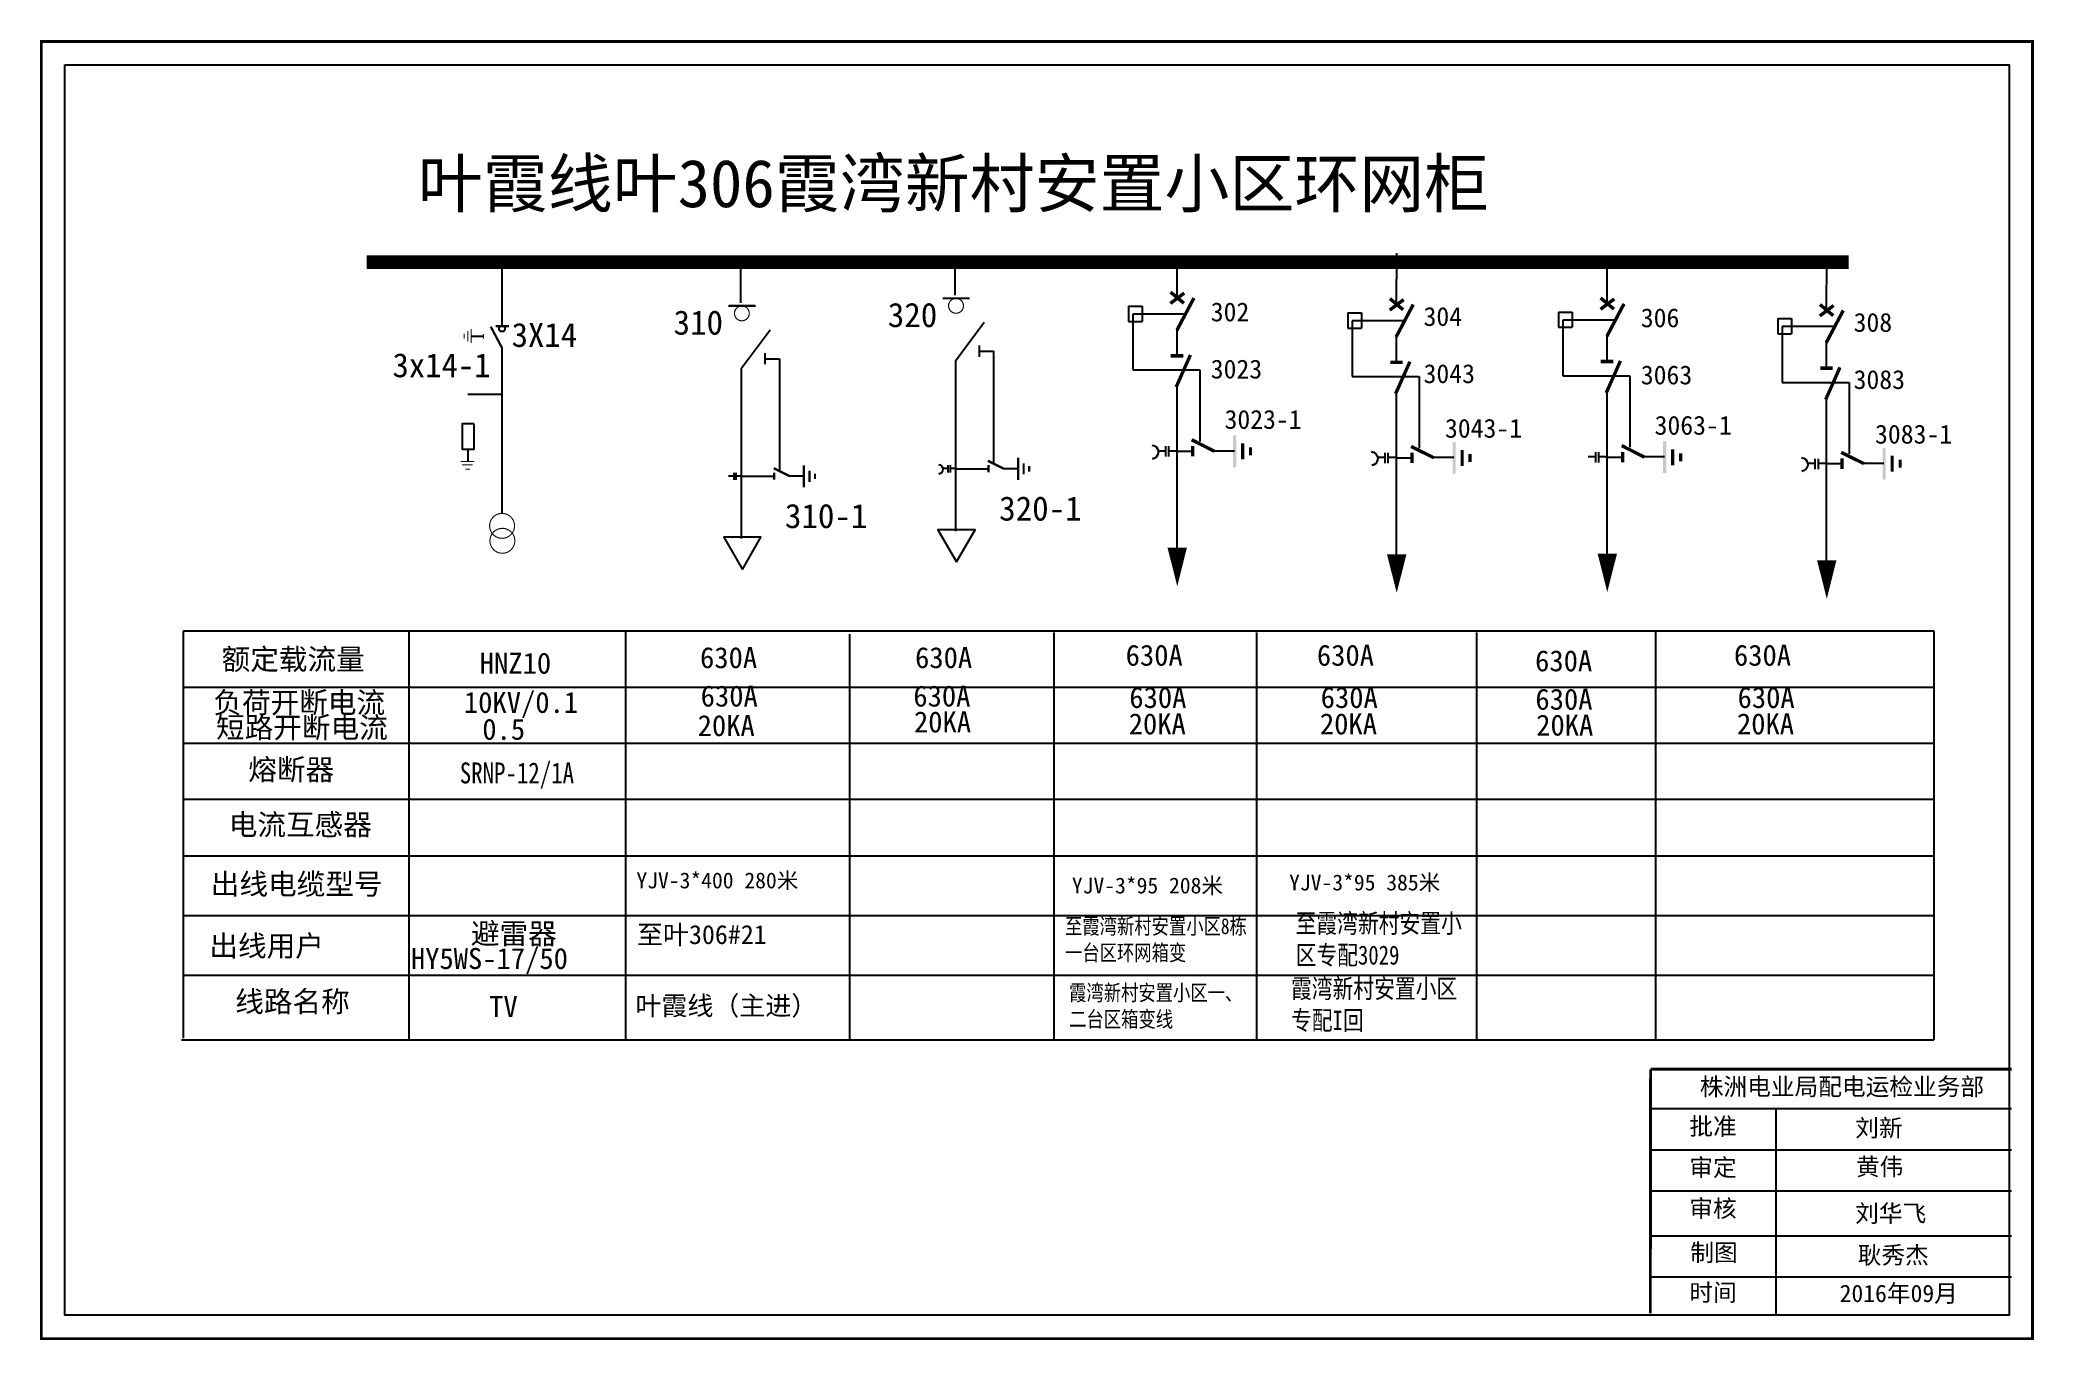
# Model space of a CAD drawing. Extents: x 1011 to 1431, y -337 to -40.
# Drawn here: x 1036.3 to 1161.9, y -144.4 to -62.5 of the extents above; entities that cross this region are included whole.
import ezdxf

# ---------------------------------------------------------------- set-up
doc = ezdxf.new("R2010")
doc.units = 0
doc.header["$LTSCALE"] = 5
doc.layers.get('0').update_dxf_attribs({"linetype": 'CONTINUOUS'})
doc.layers.add('1', color=7, linetype='CONTINUOUS')
doc.layers.add('2', color=7, linetype='CONTINUOUS')
doc.styles.add('HZ', font='', dxfattribs={"width": 0.75, "oblique": 9.998114})
doc.styles.get("Standard").update_dxf_attribs({"font": '', "width": 0.8})
doc.styles.add('字体', font='', dxfattribs={"height": 2.5})
doc.styles.add('宋体', font='simsun.ttc')
doc.styles.get('HZ').set_extended_font_data('楷体_GB2312')
doc.styles.get('Standard').set_extended_font_data('楷体_GB2312')
doc.styles.get('字体').set_extended_font_data('楷体_GB2312')

msp = doc.modelspace()

# ---------------------------------------------------------------- texts
at = {"color": 0}
for s, height, p in [('320', 1.528, (1089.68, -80.59)), ('3X14', 1.514, (1065.98, -81.84)), ('310', 1.528, (1076.18, -81.07)), ('3x14-1', 1.514, (1058.47, -83.75)), ('320-1', 1.528, (1096.7, -92.78)), ('310-1', 1.528, (1083.2, -93.25))]:
    msp.add_text(s, height=height, dxfattribs=at).set_placement(p)
for s, height, style, p in [('302', 1.191, '宋体', (1110.03, -80.23)), ('304', 1.191, '宋体', (1123.44, -80.52)), ('306', 1.191, '宋体', (1137.13, -80.6)), ('308', 1.191, '宋体', (1150.54, -80.89)), ('3023', 1.191, '宋体', (1110.03, -83.83)), ('3043', 1.191, '宋体', (1123.44, -84.12)), ('3063', 1.191, '宋体', (1137.13, -84.2)), ('3083', 1.191, '宋体', (1150.54, -84.49)), ('3023-1', 1.191, '宋体', (1110.9, -87)), ('3043-1', 1.191, '宋体', (1124.79, -87.56)), ('3063-1', 1.191, '宋体', (1138, -87.37)), ('3083-1', 1.191, '宋体', (1151.89, -87.93)), ('额定载流量', 1.323, 'HZ', (1047.7, -102.17)), ('HNZ10', 1.323, 'HZ', (1063.97, -102.42)), ('630A', 1.323, 'HZ', (1077.85, -102.07)), ('630A', 1.323, 'HZ', (1091.4, -102.07)), ('630A', 1.323, 'HZ', (1104.67, -101.92)), ('630A', 1.323, 'HZ', (1116.72, -101.92)), ('630A', 1.323, 'HZ', (1130.47, -102.27)), ('630A', 1.323, 'HZ', (1143, -101.92)), ('负荷开断电流', 1.323, 'HZ', (1047.18, -104.9)), ('10KV/0.1', 1.323, 'HZ', (1062.97, -104.89)), ('630A', 1.323, 'HZ', (1077.89, -104.49)), ('630A', 1.323, 'HZ', (1091.29, -104.49)), ('630A', 1.323, 'HZ', (1104.9, -104.58)), ('630A', 1.323, 'HZ', (1116.96, -104.58)), ('630A', 1.323, 'HZ', (1130.49, -104.69)), ('630A', 1.323, 'HZ', (1143.23, -104.58)), ('短路开断电流', 1.323, 'HZ', (1047.35, -106.47)), ('0.5', 1.323, 'HZ', (1064.13, -106.58)), ('20KA', 1.323, 'HZ', (1077.7, -106.35)), ('20KA', 1.323, 'HZ', (1091.33, -106.12)), ('20KA', 1.323, 'HZ', (1104.86, -106.24)), ('20KA', 1.323, 'HZ', (1116.91, -106.24)), ('20KA', 1.323, 'HZ', (1130.54, -106.32)), ('20KA', 1.323, 'HZ', (1143.19, -106.24)), ('熔断器', 1.323, 'HZ', (1049.38, -109.12)), ('电流互感器', 1.323, 'HZ', (1048.15, -112.59)), ('出线电缆型号', 1.323, 'HZ', (1047.02, -116.33)), ('避雷器', 1.323, 'HZ', (1063.41, -119.45)), ('出线用户', 1.323, 'HZ', (1046.93, -120.22)), ('线路名称', 1.323, 'HZ', (1048.56, -123.73)), ('TV', 1.323, 'HZ', (1064.56, -124.04))]:
    msp.add_text(s, height=height, dxfattribs=dict(style=style)).set_placement(p)
msp.add_text('HY5WS-17/50', height=1.3226).set_placement((1059.63, -121.02))
at = {"color": 7, "linetype": 'Continuous', "attachment_point": 1, "style": '字体'}
for s, insert, char_height, width in [('{\\fNSimSun|b0|i0|c134|p49;\\C256;叶霞线叶306\\fSTZhongsong|b0|i0|c134|p2;\\C0;霞湾新村安置小区环网柜}', (1060.07, -70.04), 3, 91.3408), ('{\\fSimSun|b0|i0|c134|p2;YJV-3*400 280米}', (1073.84, -114.94), 1, 29.9201), ('{\\fSimSun|b0|i0|c134|p2;YJV-3*95 208米}', (1101.28, -115.26), 1, 29.9201), ('{\\fSimSun|b0|i0|c134|p2;YJV-3*95 385米}', (1114.97, -115.07), 1, 29.9201), ('{\\fSimSun|b0|i0|c134|p2;至叶306#21}', (1073.88, -118.25), 1.2, 29.9201), ('{\\fSimSun|b0|i0|c134|p2;叶霞线（主进）}', (1073.78, -122.73), 1.2, 29.9201), ('株洲电业局配电运检业务部', (1140.85, -127.88), 1.0944, 29.9201), ('{\\fKaiTi_GB2312|b0|i0|c134|p49;批准}', (1140.19, -130.38), 1.0944, 8.5588), ('{\\fSimSun|b0|i0|c134|p2;刘新}', (1150.64, -130.48), 1.0944, 8.5588), ('\\f\uffbfﾬￌﾣﾤ_GB2312|b0|i0|c134|p49;审定', (1140.19, -132.97), 1.0944, 8.5588), ('黄伟', (1150.69, -132.92), 1.094, 8.5588), ('\\f\uffbfﾬￌﾣﾤ_GB2312|b0|i0|c134|p49;审核', (1140.19, -135.55), 1.0944, 8.5588), ('刘华飞', (1150.64, -135.86), 1.094, 8.5588), ('\\f\uffbfﾬￌﾣﾤ_GB2312|b0|i0|c134|p49;制图', (1140.25, -138.33), 1.0944, 8.5588), ('{\\fSimSun|b0|i0|c134|p2;耿秀杰}', (1150.8, -138.49), 1.0944, 8.5588), ('\\f\uffbfﾬￌﾣﾤ_GB2312|b0|i0|c134|p49;时间', (1140.19, -140.84), 1.0944, 8.5588), ('2016{\\fSimSun|b0|i0|c134|p2;年}09{\\fSimSun|b0|i0|c134|p2;月}', (1149.66, -140.9), 1.0944, 10.2618)]:
    msp.add_mtext(s, dxfattribs=dict(at, insert=insert, char_height=char_height, width=width))
at = {"insert": (1062.71, -108.01), "char_height": 1.323, "width": 8.0873, "attachment_point": 1}
msp.add_mtext('SRNP-12/1A', dxfattribs=at)
at = {"color": 7, "width": 11.6168, "attachment_point": 1}
for s, insert, char_height in [('{\\fNSimSun|b0|i0|c134|p49;至霞湾新村安置小区8栋一台区环网箱变}', (1100.85, -117.82), 1), ('{\\fNSimSun|b0|i0|c134|p49;至霞湾新村安置小区专配3029}', (1115.38, -117.54), 1.2), ('{\\fNSimSun|b0|i0|c134|p49;霞湾新村安置小区一、二台区箱变线}', (1101.11, -122.01), 1), ('{\\fNSimSun|b0|i0|c134|p49;霞湾新村安置小区专配I回}', (1115.09, -121.65), 1.2)]:
    msp.add_mtext(s, dxfattribs=dict(at, insert=insert, char_height=char_height))

# ---------------------------------------------------------------- blocks, each defined once
blk = doc.blocks.new('JD')
for points in [[(-2, 0.2), (-2, -0.2), (2, 0.2), (2, -0.2)], [(1, -1.2), (1, -0.8), (-1, -1.2), (-1, -0.8)], [(-0.5, -1.8), (-0.5, -2.2), (0.5, -1.8), (0.5, -2.2)]]:
    blk.add_trace(points)

# ---------------------------------------------------------------- linework, layer by layer
for p, q in [((1065.37, -76.47), (1065.37, -80.59)), ((1107.9, -76.15), (1107.9, -78.78)), ((1121.73, -75.93), (1121.72, -79.2)), ((1135, -76.52), (1135, -79.15)), ((1148.83, -76.3), (1148.82, -79.57)), ((1093.14, -78.78), (1094.84, -78.78)), ((1079.65, -79.26), (1081.34, -79.26)), ((1104.85, -79.28), (1105.7, -79.28)), ((1104.85, -79.28), (1104.85, -80.23)), ((1104.85, -80.23), (1105.7, -80.23)), ((1105.12, -79.78), (1105.12, -83.29)), ((1108.33, -79.78), (1105.12, -79.78)), ((1105.7, -79.28), (1105.7, -80.23)), ((1118.67, -79.7), (1119.53, -79.7)), ((1118.67, -79.7), (1118.67, -80.65)), ((1118.94, -80.19), (1118.94, -83.71)), ((1122.15, -80.19), (1118.94, -80.19)), ((1119.53, -79.7), (1119.53, -80.65)), ((1131.94, -79.65), (1132.8, -79.65)), ((1131.94, -79.65), (1131.94, -80.6)), ((1132.22, -80.15), (1132.22, -83.66)), ((1135.42, -80.15), (1132.22, -80.15)), ((1132.8, -79.65), (1132.8, -80.6)), ((1145.77, -80.06), (1146.63, -80.06)), ((1145.77, -80.06), (1145.77, -81.02)), ((1146.63, -80.06), (1146.63, -81.02)), ((1064.2, -81.18), (1063.44, -81.18)), ((1107.9, -80.74), (1107.9, -82.34)), ((1118.67, -80.65), (1119.53, -80.65)), ((1121.72, -81.15), (1121.72, -82.75)), ((1131.94, -80.6), (1132.8, -80.6)), ((1135, -81.1), (1135, -82.71)), ((1145.77, -81.02), (1146.63, -81.02)), ((1146.04, -80.56), (1146.04, -84.08)), ((1149.25, -80.56), (1146.04, -80.56)), ((1148.82, -81.52), (1148.82, -83.12)), ((1065.37, -81.9), (1065.37, -92.33)), ((1081.94, -82.24), (1081.94, -82.93)), ((1081.96, -82.59), (1082.85, -82.59)), ((1082.85, -82.59), (1082.85, -89.66)), ((1095.44, -81.76), (1095.44, -82.46)), ((1095.45, -82.11), (1096.35, -82.11)), ((1096.35, -82.11), (1096.35, -89.19)), ((1105.12, -83.29), (1109.35, -83.29)), ((1107.9, -84.11), (1107.9, -94.57)), ((1109.35, -83.29), (1109.35, -87.79)), ((1118.94, -83.71), (1123.17, -83.71)), ((1123.17, -83.71), (1123.17, -88.21)), ((1132.22, -83.66), (1136.45, -83.66)), ((1136.45, -83.66), (1136.45, -88.16)), ((1146.04, -84.08), (1150.27, -84.08)), ((1150.27, -84.08), (1150.27, -88.58)), ((1063.21, -84.82), (1065.37, -84.82)), ((1121.72, -84.53), (1121.72, -94.99)), ((1135, -84.48), (1135, -94.94)), ((1148.82, -84.89), (1148.82, -95.36)), ((1063.21, -88.28), (1063.21, -89.04)), ((1107.9, -88.41), (1108.89, -88.41)), ((1110.18, -88.38), (1111.52, -88.38)), ((1121.72, -88.82), (1122.71, -88.82)), ((1124, -88.79), (1125.35, -88.79)), ((1135, -88.78), (1135.98, -88.78)), ((1137.28, -88.75), (1138.62, -88.75)), ((1148.82, -89.19), (1149.81, -89.19)), ((1151.1, -89.16), (1152.45, -89.16)), ((1080.47, -89.98), (1082.53, -89.98)), ((1083.43, -89.96), (1084.38, -89.96)), ((1093.97, -89.51), (1096.02, -89.51)), ((1096.93, -89.49), (1097.87, -89.49)), ((1045.28, -99.74), (1045.28, -125.38)), ((1059.51, -99.74), (1059.51, -125.47)), ((1073.16, -99.74), (1073.16, -125.47)), ((1087.27, -99.93), (1087.27, -125.47)), ((1100.14, -99.82), (1100.14, -125.47)), ((1112.92, -99.82), (1112.92, -125.47)), ((1126.78, -99.82), (1126.78, -125.47)), ((1138.05, -99.73), (1138.05, -125.47)), ((1155.59, -99.73), (1155.59, -125.47)), ((1045.28, -103.26), (1138.01, -103.26)), ((1138.05, -103.26), (1155.59, -103.26))]:
    msp.add_line(p, q)
at = {"color": 7}
for p, q in [((1093.92, -78.59), (1093.92, -76.32)), ((1080.42, -79.07), (1080.42, -76.8))]:
    msp.add_line(p, q, dxfattribs=at)
at = {"color": 0}
for p, q in [((1093.94, -82.7), (1093.94, -93.44)), ((1080.44, -83.17), (1080.44, -93.91))]:
    msp.add_line(p, q, dxfattribs=at)
at = {"linetype": 'Continuous'}
for p, q in [((1045.28, -99.73), (1155.59, -99.73)), ((1046.52, -103.26), (1059.12, -103.26)), ((1045.28, -106.79), (1077.7, -106.79)), ((1077.55, -106.79), (1155.59, -106.79)), ((1045.28, -110.32), (1155.59, -110.32)), ((1045.28, -113.89), (1155.59, -113.89)), ((1045.28, -117.65), (1155.59, -117.65)), ((1045.28, -121.4), (1155.59, -121.4)), ((1045.17, -125.47), (1155.59, -125.47))]:
    msp.add_line(p, q, dxfattribs=at)
at = {"color": 7, "linetype": 'Continuous'}
for p, q in [((1137.75, -129.81), (1160.5, -129.81)), ((1145.64, -129.81), (1145.64, -142.74)), ((1137.75, -132.4), (1160.5, -132.4)), ((1137.75, -135), (1160.5, -135)), ((1137.75, -137.82), (1160.5, -137.82)), ((1137.75, -140.41), (1160.5, -140.41))]:
    msp.add_line(p, q, dxfattribs=at)
at = {"color": 7, "linetype": 'Continuous', "const_width": 0.182}
msp.add_lwpolyline([(1036.34, -62.6), (1161.82, -62.6), (1161.82, -144.3), (1036.34, -144.3)], close=True, dxfattribs=at)
at = {"color": 7, "linetype": 'Continuous'}
msp.add_lwpolyline([(1037.82, -64.07), (1160.35, -64.07), (1160.35, -142.82), (1037.82, -142.82)], close=True, dxfattribs=at)
for points, const_width in [([(1056.85, -76.5), (1150.23, -76.5)], 0.87), ([(1093.14, -78.78), (1094.84, -78.78)], 0.144), ([(1107.49, -79.1), (1108.36, -78.45)], 0.214), ([(1107.5, -78.39), (1108.34, -79.09)], 0.214), ([(1107.9, -80.79), (1108.97, -78.76)], 0.214), ([(1121.32, -78.8), (1122.16, -79.5)], 0.214), ([(1121.31, -79.52), (1122.19, -78.86)], 0.214), ([(1121.72, -81.2), (1122.79, -79.17)], 0.214), ([(1134.59, -79.47), (1135.46, -78.82)], 0.214), ([(1134.6, -78.76), (1135.44, -79.46)], 0.214), ([(1135, -81.16), (1136.07, -79.13)], 0.214), ([(1148.42, -79.17), (1149.26, -79.87)], 0.214), ([(1148.41, -79.89), (1149.28, -79.23)], 0.214), ([(1079.65, -79.26), (1081.34, -79.26)], 0.144), ([(1148.82, -81.57), (1149.89, -79.54)], 0.214), ([(1062.99, -81.01), (1062.99, -81.32)], 0.0619), ([(1063.21, -80.83), (1063.21, -81.49)], 0.0619), ([(1063.43, -80.72), (1063.43, -81.59)], 0.0619), ([(1064.2, -81.02), (1064.2, -81.33)], 0.0619), ([(1065.37, -81.9), (1064.66, -80.56)], 0.142), ([(1065.81, -80.54), (1064.97, -80.53)], 0.142), ([(1107.51, -82.4), (1108.31, -82.4)], 0.214), ([(1107.85, -84.37), (1108.75, -82.35)], 0.214), ([(1121.34, -82.81), (1122.13, -82.81)], 0.214), ([(1121.68, -84.79), (1122.58, -82.77)], 0.214), ([(1134.61, -82.76), (1135.41, -82.76)], 0.214), ([(1134.95, -84.74), (1135.85, -82.72)], 0.214), ([(1148.44, -83.18), (1149.23, -83.18)], 0.214), ([(1148.78, -85.16), (1149.68, -83.13)], 0.214), ([(1108.83, -87.69), (1110.26, -88.41)], 0.214), ([(1135.93, -88.06), (1137.36, -88.78)], 0.214), ([(1062.76, -89.05), (1063.63, -89.05)], 0.0619), ([(1095.99, -89.01), (1096.99, -89.51)], 0.15), ([(1096.02, -89.28), (1096.02, -89.74)], 0.15), ([(1108.89, -88.08), (1108.89, -88.74)], 0.214), ([(1122.66, -88.11), (1124.09, -88.82)], 0.214), ([(1122.71, -88.49), (1122.71, -89.15)], 0.214), ([(1135.98, -88.45), (1135.98, -89.11)], 0.214), ([(1149.76, -88.48), (1151.19, -89.19)], 0.214), ([(1149.81, -88.86), (1149.81, -89.52)], 0.214), ([(1062.86, -89.27), (1063.53, -89.27)], 0.0619), ([(1063.05, -89.54), (1063.36, -89.54)], 0.0619), ([(1082.49, -89.48), (1083.49, -89.98)], 0.15), ([(1082.53, -89.75), (1082.53, -90.21)], 0.15)]:
    msp.add_lwpolyline(points, dxfattribs=dict(const_width=const_width))
for points, const_width in [([(1093.51, -79.25, 1), (1094.45, -79.25, 1)], 0.072), ([(1080.02, -79.73, 1), (1080.95, -79.73, 1)], 0.072), ([(1066.16, -93.11, -1), (1064.59, -93.11, -1)], 0.0663), ([(1066.18, -94.05, -1), (1064.61, -94.05, -1)], 0.0663)]:
    msp.add_lwpolyline(points, format="xyb", close=True, dxfattribs=dict(const_width=const_width))
for points, format in [([(1063.21, -84.82, 0, 0, 0), (1063.21, -87.09, 0.206, 0, 0), (1063.21, -87.83, 0, 0, 0)], "xyseb"), ([(1106.34, -88.03, -0.877934), (1106.36, -88.9)], "xyb"), ([(1120.16, -88.44, -0.877934), (1120.18, -89.31)], "xyb"), ([(1147.26, -88.81, -0.877934), (1147.28, -89.68)], "xyb"), ([(1092.88, -89.24, -0.877934), (1092.89, -89.85)], "xyb"), ([(1107.92, -94.49, 1.22, 0, 0), (1107.92, -96.92, 0, 0, 0)], "xyseb"), ([(1121.75, -94.91, 1.22, 0, 0), (1121.75, -97.33, 0, 0, 0)], "xyseb"), ([(1135.02, -94.86, 1.22, 0, 0), (1135.02, -97.28, 0, 0, 0)], "xyseb"), ([(1148.85, -95.28, 1.22, 0, 0), (1148.85, -97.7, 0, 0, 0)], "xyseb")]:
    msp.add_lwpolyline(points, format=format)
for points in [[(1063.62, -86.68), (1062.86, -86.68), (1062.86, -88.28), (1063.62, -88.28), (1063.62, -86.7)], [(1107.17, -88.4), (1106.72, -88.4)], [(1107.17, -88.1), (1107.17, -88.75)], [(1107.38, -88.1), (1107.38, -88.75)], [(1107.89, -88.4), (1107.38, -88.4)], [(1121, -88.81), (1120.55, -88.81)], [(1121, -88.51), (1121, -89.16)], [(1121.2, -88.51), (1121.2, -89.16)], [(1121.72, -88.81), (1121.2, -88.81)], [(1134.27, -88.77), (1133.82, -88.77)], [(1134.27, -88.47), (1134.27, -89.12)], [(1134.47, -88.47), (1134.47, -89.12)], [(1134.99, -88.77), (1134.47, -88.77)], [(1148.1, -89.18), (1147.65, -89.18)], [(1148.1, -88.88), (1148.1, -89.53)], [(1148.3, -88.88), (1148.3, -89.53)], [(1148.82, -89.18), (1148.3, -89.18)], [(1079.97, -89.98), (1079.65, -89.98)], [(1079.97, -89.77), (1079.97, -90.22)], [(1080.11, -89.77), (1080.11, -90.22)], [(1080.47, -89.98), (1080.11, -89.98)], [(1093.47, -89.5), (1093.15, -89.5)], [(1093.47, -89.29), (1093.47, -89.75)], [(1093.61, -89.29), (1093.61, -89.75)], [(1093.97, -89.5), (1093.61, -89.5)]]:
    msp.add_lwpolyline(points)
at = {"color": 7}
for points in [[(1080.52, -95.86), (1081.69, -93.83), (1079.35, -93.83)], [(1094.01, -95.38), (1095.19, -93.35), (1092.84, -93.35)]]:
    msp.add_lwpolyline(points, close=True, dxfattribs=at)
at = {"color": 7, "linetype": 'Continuous', "const_width": 0.182}
for points in [[(1137.75, -127.33), (1137.73, -142.7)], [(1137.75, -127.33), (1160.5, -127.33)]]:
    msp.add_lwpolyline(points, dxfattribs=at)
msp.add_circle((1065.37, -80.69), 0.185)
at = {"layer": '1'}
for points in [[(1106.34, -88.02, -0.877934), (1106.35, -88.89)], [(1120.16, -88.43, -0.877934), (1120.18, -89.3)], [(1147.26, -88.8, -0.877934), (1147.28, -89.67)], [(1092.88, -89.24, -0.877934), (1092.89, -89.84)]]:
    msp.add_lwpolyline(points, format="xyb", dxfattribs=at)
at = {"layer": '2'}
for p, q in [((1093.94, -82.71), (1095.75, -80.28)), ((1080.44, -83.19), (1082.26, -80.76))]:
    msp.add_line(p, q, dxfattribs=at)

# ---------------------------------------------------------------- block references
at = {"rotation": 90}
for p, xscale, yscale, zscale in [((1111.54, -88.42), 0.5003581618962016, 0.5003581618962016, 0.5003581622976833), ((1125.37, -88.83), 0.5003581618962016, 0.5003581618962016, 0.5003581622976833), ((1138.64, -88.79), 0.5003581618962016, 0.5003581618962016, 0.5003581622976833), ((1097.89, -89.52), 0.3507343991677772, 0.3507343991677772, 0.3507343992299833), ((1152.47, -89.2), 0.5003581618962016, 0.5003581618962016, 0.5003581622976833), ((1084.39, -89.99), 0.3507343991677772, 0.3507343991677772, 0.3507343992299833)]:
    msp.add_blockref('JD', p, dxfattribs=dict(at, xscale=xscale, yscale=yscale, zscale=zscale))

msp.set_redraw_order([(e.dxf.handle, doc.entitydb.next_handle()) for e in msp.query("TEXT MTEXT ATTDEF DIMENSION ARC_DIMENSION")])  # texts and dimensions are drawn at this point

doc.saveas('drawing.dxf')
